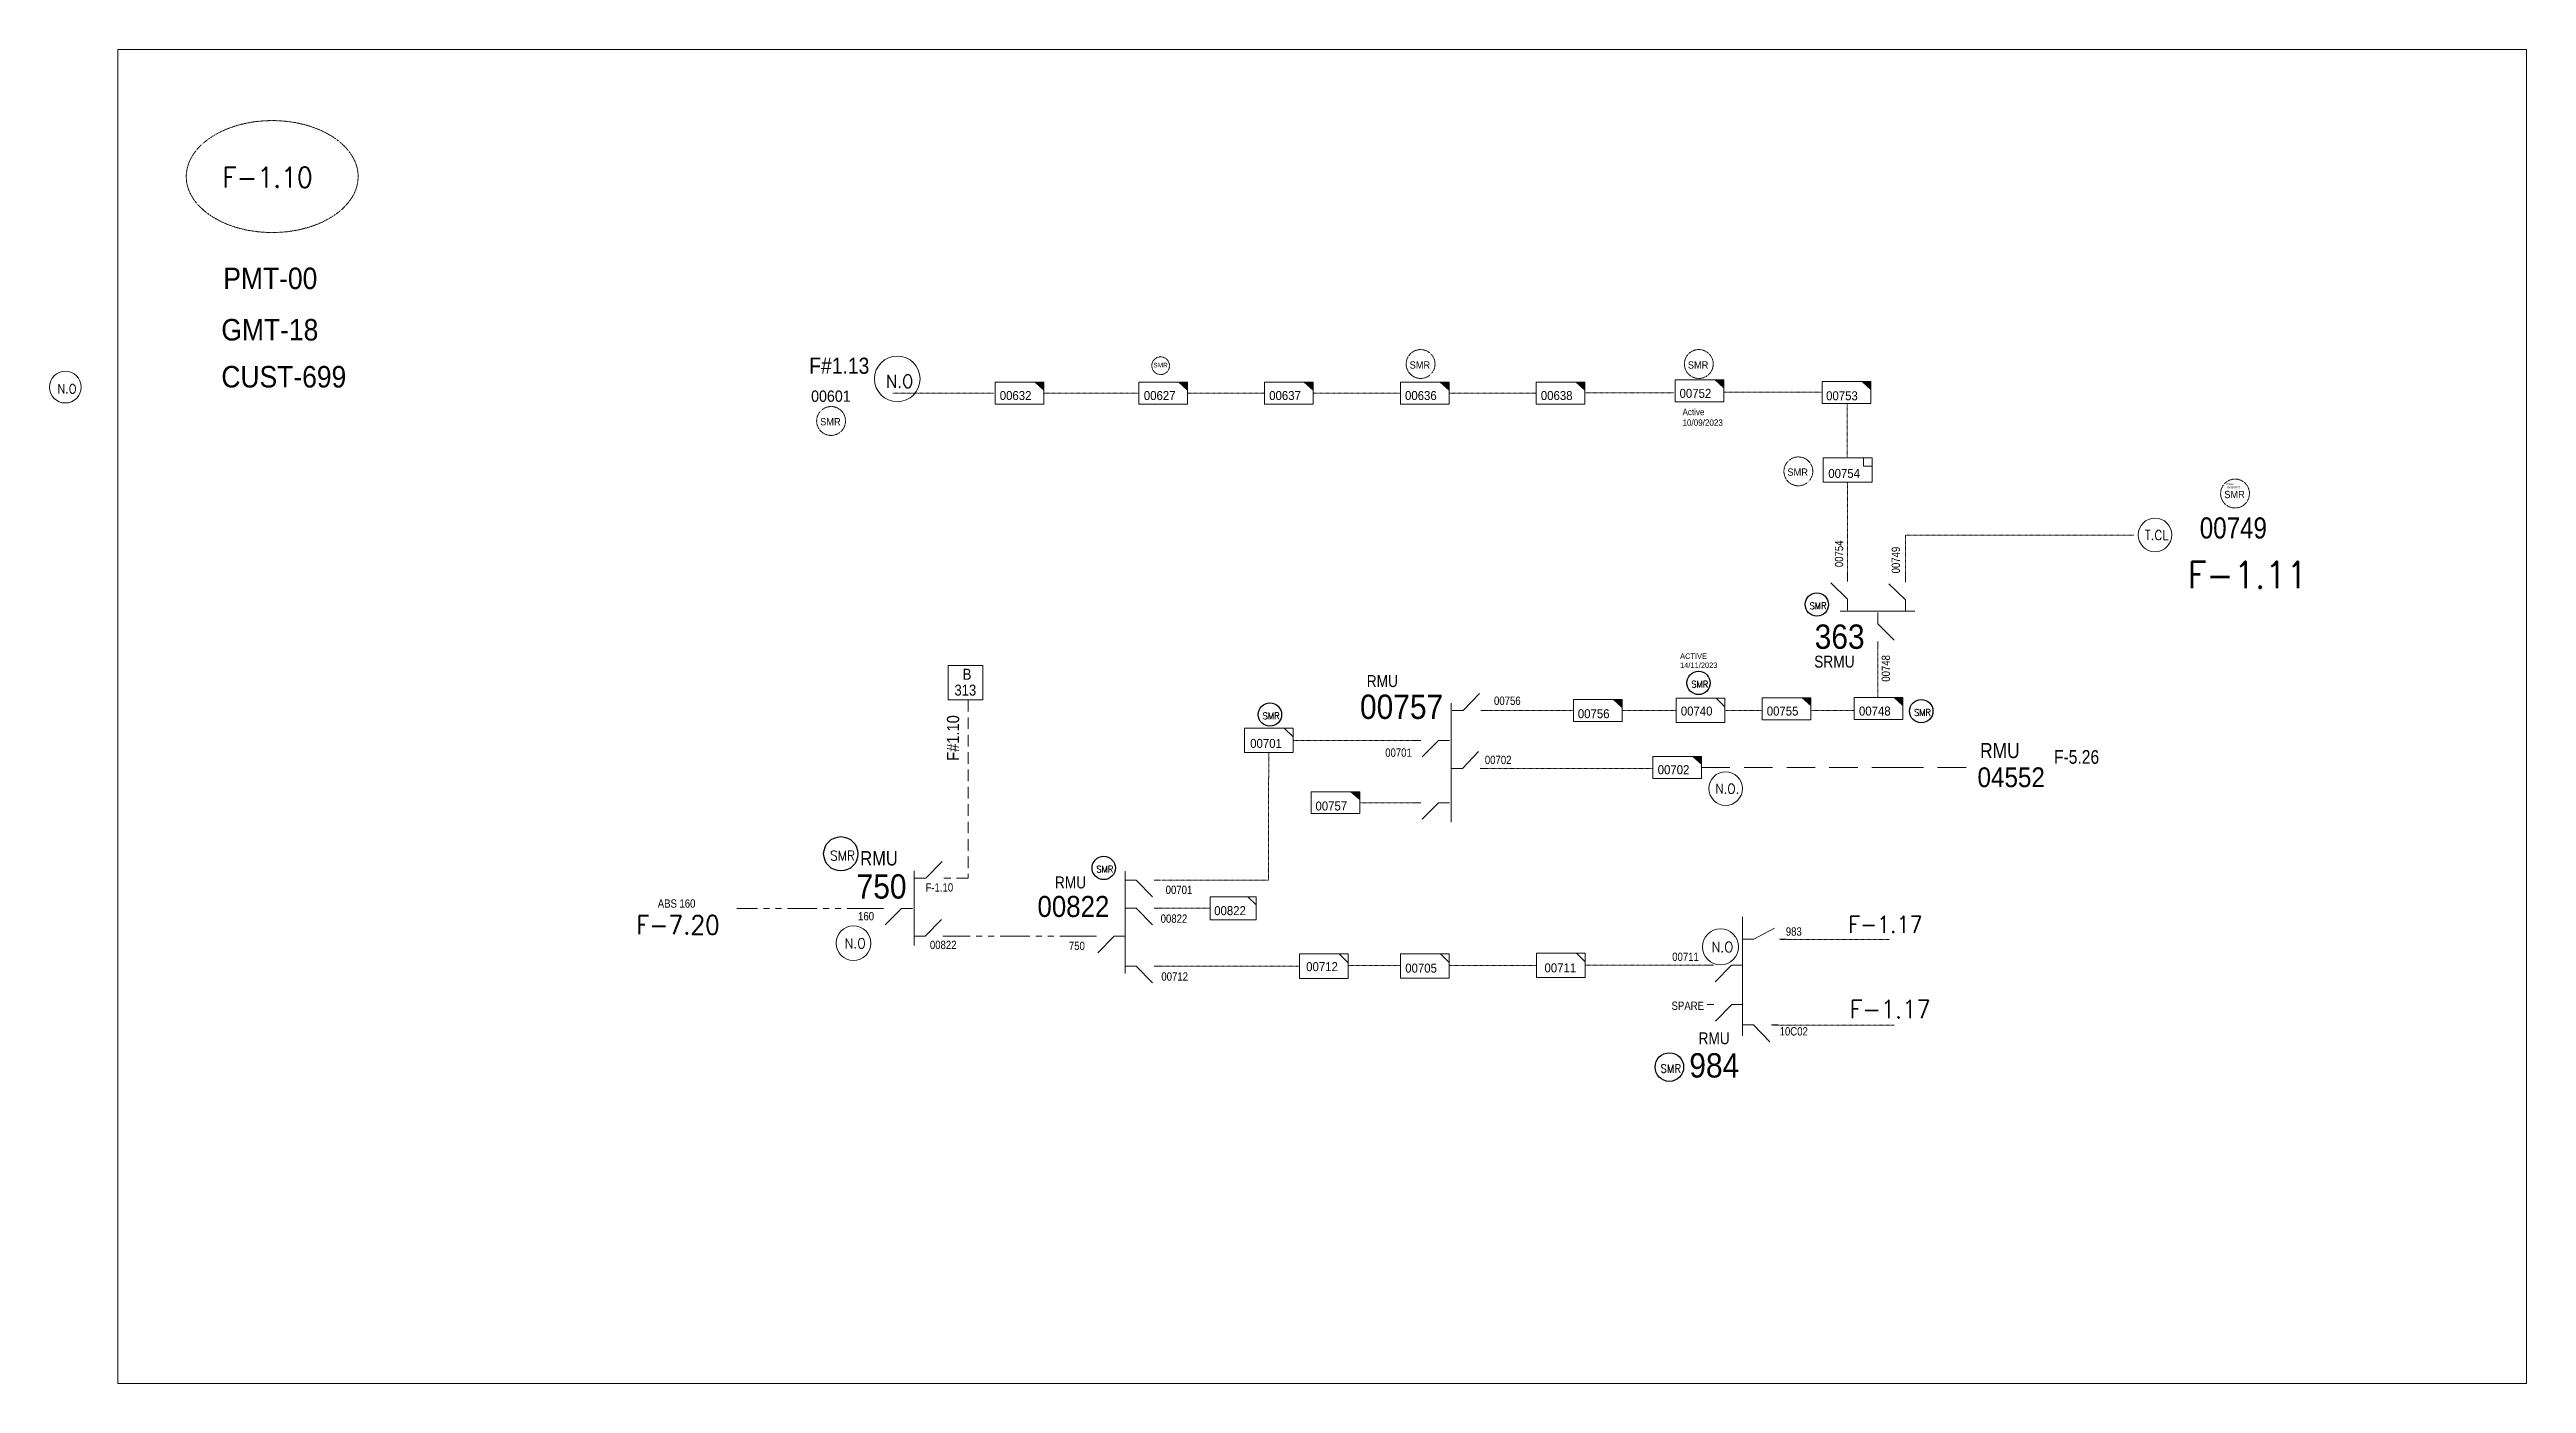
# Model space of a CAD drawing. Header units: metres. Extents: x 65984 to 144644, y -19036 to 23726.
# Drawn here: x 115222 to 116239, y 9305 to 9853 of the extents above; entities that cross this region are included whole.
import ezdxf
from ezdxf.enums import TextEntityAlignment as Align

# ---------------------------------------------------------------- set-up
doc = ezdxf.new("R2010")
doc.units = ezdxf.units.M
doc.header["$MEASUREMENT"] = 0
for name, pattern in [('( Phantom )', [2.5, 1.25, -0.25, 0.25, -0.25, 0.25, -0.25]), ('DGN Style 3', [0.013877, 0, -0.013877]), ('HIDDEN2', [2381.25, 1587.5, -793.75])]:
    doc.linetypes.add(name, pattern=pattern)
doc.layers.get('0').update_dxf_attribs({"color": 95, "lineweight": 40})
for name, color, linetype, lineweight in [('d_eos', 111, 'Continuous', 40), ('d_eos no', 121, 'Continuous', 40), ('d_switch', 95, 'Continuous', 40), ('d_tf no', 6, 'Continuous', 40), ('d_ug cable', 95, 'Continuous', 40), ('d_ug main line', 95, 'Continuous', 40), ('FDR  1  05', 172, 'Continuous', 40), ('fedr no', 95, 'Continuous', 40), ('GRID STATION 01', 7, 'Continuous', 40), ('Level 37', 7, 'Continuous', 0), ('O H MAIN FEEDER', 4, 'Continuous', 100), ('SW N O', 114, 'Continuous', 30)]:
    doc.layers.add(name, color=color, linetype=linetype, lineweight=lineweight)
doc.styles.add('NASKHF', font='naskhf.shx', dxfattribs={"height": 8})
doc.styles.add('Style-Arial', font='arial.ttf')
doc.styles.add('Style-ENGINEERING', font='ENGINEERING.shx')
doc.styles.add('Style-msdefault', font='msdefault.shx')
doc.styles.add('Style-STANDARD', font='STANDARD.shx')

msp = doc.modelspace()

# ---------------------------------------------------------------- texts
at = {"layer": 'd_eos no', "color": 7, "linetype": 'Continuous', "lineweight": 13, "style": 'Style-Arial', "width": 0.88}
for s, height, p in [('PMT-00', 8.84, (115293.1, 9763.6)), ('GMT-18', 8.84, (115292.3, 9742.5)), ('CUST-699', 8.84, (115292.3, 9723.2)), ('00757', 10, (115760.1, 9588.2))]:
    msp.add_text(s, height=height, dxfattribs=at).set_placement(p, align=Align.TOP_LEFT)
at = {"layer": 'd_eos no', "color": 2, "linetype": 'Continuous', "lineweight": 13, "style": 'Style-Arial', "width": 0.88}
for s, height, p in [('363', 10, (115946.9, 9617)), ('750', 10, (115553.3, 9514.4)), ('00822', 8.64, (115627.6, 9505.5)), ('984', 10, (115895.4, 9440.9))]:
    msp.add_text(s, height=height, dxfattribs=at).set_placement(p, align=Align.TOP_LEFT)
at = {"layer": 'd_eos no', "color": 7, "linetype": 'Continuous', "lineweight": 140, "ltscale": 0.9, "style": 'Style-Arial', "width": 0.88}
msp.add_text('04552', height=8.1, dxfattribs=at).set_placement((116013.8, 9558.3), align=Align.TOP_LEFT)
at = {"layer": 'd_switch', "color": 17, "linetype": 'Continuous', "lineweight": 13, "style": 'Style-ENGINEERING', "width": 0.857143}
for s, rotation, p in [('00754', 90.0004, (115955.2, 9651.5)), ('00701', 0.0004, (115781.4, 9566.1))]:
    msp.add_text(s, height=3.43, rotation=rotation, dxfattribs=at).set_placement(p, align=Align.TOP_RIGHT)
at = {"layer": 'd_switch', "color": 7, "linetype": 'Continuous', "lineweight": 13, "style": 'Style-ENGINEERING', "width": 0.857143}
msp.add_text('00749', height=3.43, rotation=90, dxfattribs=at).set_placement((115978.5, 9638), align=Align.TOP_LEFT)
at = {"layer": 'd_switch', "color": 17, "linetype": 'Continuous', "lineweight": 13, "style": 'Style-ENGINEERING', "width": 0.857143}
msp.add_text('00748', height=3.43, rotation=90, dxfattribs=at).set_placement((115974.4, 9593.5), align=Align.TOP_LEFT)
at = {"layer": 'd_switch', "color": 6, "linetype": 'Continuous', "lineweight": 13, "style": 'Style-ENGINEERING', "width": 0.857143}
msp.add_text('00756', height=3.43, rotation=0.0004, dxfattribs=at).set_placement((115826.1, 9587.4), align=Align.TOP_RIGHT)
msp.add_text('00702', height=3.43, dxfattribs=at).set_placement((115811.4, 9563.1), align=Align.TOP_LEFT)
at = {"layer": 'd_switch', "color": 2, "linetype": 'Continuous', "lineweight": 30, "style": 'Style-msdefault', "width": 0.857143}
msp.add_text('F-5.26', height=5.61, dxfattribs=at).set_placement((116045.2, 9565.4), align=Align.TOP_LEFT)
at = {"layer": 'd_switch', "color": 17, "linetype": 'Continuous', "lineweight": 13, "style": 'Style-ENGINEERING', "width": 0.857143}
for s, p in [('F-1.10', (115581.6, 9510.7)), ('00822', (115678.2, 9497.9)), ('00822', (115583.4, 9487.1)), ('750', (115640.5, 9486.7)), ('00712', (115678.5, 9474.1))]:
    msp.add_text(s, height=3.43, dxfattribs=at).set_placement(p, align=Align.TOP_LEFT)
msp.add_text('00701', height=3.43, dxfattribs=at).set_placement((115691.2, 9509.7), align=Align.TOP_RIGHT)
at = {"layer": 'd_switch', "color": 7, "linetype": 'Continuous', "lineweight": 13, "style": 'Style-ENGINEERING', "width": 0.857143}
for s, p in [('ABS', (115471.6, 9504.1)), ('160', (115480.5, 9504.1)), ('160', (115553.9, 9498.9)), ('SPARE', (115888.1, 9462.1)), ('10C02', (115932.5, 9451.6))]:
    msp.add_text(s, height=3.43, dxfattribs=at).set_placement(p, align=Align.TOP_LEFT)
for s, p in [('983', (115941.6, 9492.6)), ('00711', (115899.3, 9482.2))]:
    msp.add_text(s, height=3.43, dxfattribs=at).set_placement(p, align=Align.TOP_RIGHT)
at = {"layer": 'd_switch', "color": 121, "linetype": 'Continuous', "lineweight": 13, "ltscale": 1.921869, "insert": (116105.1, 9661), "char_height": 8.664, "width": 54.888, "attachment_point": 1, "style": 'NASKHF'}
msp.add_mtext('\\FENGINEERING;\\H1x;\\W0.857143;00749', dxfattribs=at)
at = {"layer": 'd_tf no', "color": 1, "linetype": 'Continuous', "lineweight": 40, "style": 'Style-msdefault', "width": 0.945946}
for p in [(115780.5, 9725.1), (115894.8, 9725.1), (115538.3, 9701.8), (115935.7, 9681.1), (116115.2, 9671.9)]:
    msp.add_text('SMR', height=3, dxfattribs=at).set_placement(p, align=Align.TOP_LEFT)
at = {"layer": 'd_tf no', "color": 2, "linetype": 'Continuous', "lineweight": 13, "style": 'Style-msdefault', "width": 0.945946}
for s, height, p in [('00601', 4.62, (115534.6, 9713.1)), ('00627', 3.7, (115671.3, 9712.9)), ('00636', 3.7, (115778.6, 9712.9)), ('00752', 3.7, (115891.4, 9713.8)), ('00754', 3.7, (115952.5, 9680.9)), ('00740', 3.7, (115891.9, 9583.3)), ('00748', 3.7, (115965.1, 9583.3)), ('00701', 3.7, (115715, 9570)), ('00822', 3.7, (115700.2, 9501.3))]:
    msp.add_text(s, height=height, dxfattribs=at).set_placement(p, align=Align.TOP_LEFT)
at = {"layer": 'd_tf no', "color": 6, "linetype": 'Continuous', "lineweight": 13, "style": 'Style-msdefault', "width": 0.945946}
for s, p in [('00632', (115612.1, 9712.9)), ('00637', (115722.8, 9712.9)), ('00638', (115834.4, 9712.9)), ('00753', (115951.6, 9712.8)), ('00756', (115849.6, 9582.2)), ('00755', (115927.2, 9583.3)), ('00702', (115882.4, 9559.2)), ('00757', (115741.8, 9544.3)), ('00712', (115738, 9478.3)), ('00705', (115778.7, 9477.7)), ('00711', (115835.9, 9477.8))]:
    msp.add_text(s, height=3.7, dxfattribs=at).set_placement(p, align=Align.TOP_LEFT)
at = {"layer": 'd_tf no', "color": 2, "lineweight": 13, "insert": (115675.2, 9724.5), "char_height": 1.882, "attachment_point": 1, "style": 'NASKHF'}
msp.add_mtext('\\Fmsdefault;\\H1x;\\W0.925;SMR\\P', dxfattribs=at)
at = {"layer": 'd_tf no', "color": 121, "linetype": 'Continuous', "lineweight": 40, "attachment_point": 1, "style": 'NASKHF'}
for s, insert, char_height in [('\\Fmsdefault;\\H1x;\\W0.945946;Active\\P10/09/2023', (115892.6, 9705.6), 2.619), ('\\Fmsdefault;\\H1x;\\W0.945946;Active\\P10/09/2023', (116116, 9675.1), 0.824), ('\\Fmsdefault;\\H1x;\\W0.945946;ACTIVE\\P14/11/2023', (115891.6, 9605.1), 2.234)]:
    msp.add_mtext(s, dxfattribs=dict(at, insert=insert, char_height=char_height))
at = {"layer": 'fedr no', "color": 6, "linetype": 'Continuous', "lineweight": 13, "insert": (115311.3, 9800.7), "char_height": 8.33, "attachment_point": 5, "style": 'Style-STANDARD'}
msp.add_mtext('F-1.10', dxfattribs=at)
at = {"layer": 'fedr no', "color": 2, "linetype": 'Continuous', "lineweight": 40, "attachment_point": 5, "style": 'Style-STANDARD'}
for s, insert, char_height in [('F-1.11', (116124.7, 9637.4), 11.07), ('F-1.17', (115976, 9493.8), 6.85), ('F-1.17', (115977.9, 9459), 7.48)]:
    msp.add_mtext(s, dxfattribs=dict(at, insert=insert, char_height=char_height))
at = {"layer": 'fedr no', "color": 55, "linetype": 'Continuous', "lineweight": 40, "insert": (115479.9, 9493.6), "char_height": 7.72, "attachment_point": 5, "style": 'Style-STANDARD'}
msp.add_mtext('F-7.20', dxfattribs=at)
at = {"layer": 'GRID STATION 01', "color": 55, "linetype": 'Continuous', "lineweight": 40, "style": 'Style-msdefault', "width": 0.9}
msp.add_text('F#1.13', height=6.6, dxfattribs=at).set_placement((115533.8, 9726.6), align=Align.TOP_LEFT)
at = {"layer": 'GRID STATION 01', "color": 6, "linetype": 'Continuous', "lineweight": 13, "style": 'Style-msdefault', "width": 0.888889}
for s, p in [('B', (115596.9, 9598.8)), ('313', (115593.5, 9592.3))]:
    msp.add_text(s, height=4.5, dxfattribs=at).set_placement(p, align=Align.TOP_LEFT)
at = {"layer": 'GRID STATION 01', "color": 7, "linetype": 'Continuous', "lineweight": 13, "style": 'Style-msdefault', "width": 0.9}
msp.add_text('F#1.10', height=5, rotation=90, dxfattribs=at).set_placement((115590.4, 9561), align=Align.TOP_LEFT)
at = {"layer": 'Level 37', "color": 7, "linetype": 'Continuous', "lineweight": 13, "style": 'Style-msdefault', "width": 0.86}
msp.add_text('RMU', height=4.9, rotation=0.0004, dxfattribs=at).set_placement((115775.7, 9596.2), align=Align.TOP_RIGHT)
at = {"layer": 'Level 37', "color": 2, "linetype": 'Continuous', "lineweight": 13, "style": 'Style-msdefault', "width": 0.86}
for s, p in [('SRMU', (115963.3, 9604.2)), ('RMU', (115647.6, 9513.5)), ('RMU', (115912, 9449.5))]:
    msp.add_text(s, height=4.9, rotation=0.0004, dxfattribs=at).set_placement(p, align=Align.TOP_RIGHT)
at = {"layer": 'Level 37', "color": 2, "linetype": 'Continuous', "lineweight": 100, "ltscale": 1.176681, "style": 'Style-msdefault', "width": 0.86}
msp.add_text('RMU', height=6.2, rotation=0.0004, dxfattribs=at).set_placement((116031.1, 9568.3), align=Align.TOP_RIGHT)
at = {"layer": 'Level 37', "color": 2, "linetype": 'Continuous', "lineweight": 13, "ltscale": 1.2, "style": 'Style-msdefault', "width": 0.86}
msp.add_text('RMU', height=5.88, rotation=0.0004, dxfattribs=at).set_placement((115570.2, 9523.9), align=Align.TOP_RIGHT)

# ---------------------------------------------------------------- blocks, each defined once
blk = doc.blocks.new('TF_8')
at = {"color": 0, "linetype": 'ByBlock', "lineweight": -2}
blk.add_line((6.3, 4.95), (9.9, 1.35), dxfattribs=at)
blk.add_3dface([(-10.1, 4.95), (9.9, 4.95), (9.9, -5.05), (-10.1, -5.05)], dxfattribs=at)
blk = doc.blocks.new('exist.us-1000kva')
at = {"color": 0, "linetype": 'ByBlock', "lineweight": -2, "flags": 128}
blk.add_lwpolyline([(40, 12.9), (32.8, 20), (40, 20)], close=True, dxfattribs=at)
at = {"color": 0, "linetype": 'ByBlock', "lineweight": -2, "extrusion": (0, 0, -1)}
blk.add_solid([(-40, 12.9), (-32.8, 20), (-40, 20)], dxfattribs=at)
at = {"color": 0, "linetype": 'ByBlock', "lineweight": -2, "xscale": 2, "yscale": 2}
blk.add_blockref('TF_8', (20.2, 10.1), dxfattribs=at)
blk = doc.blocks.new('*U893')
at = {"layer": 'SW N O', "color": 3, "lineweight": 13}
blk.add_circle((0, 0), 16.8, dxfattribs=at)
at = {"layer": 'SW N O', "color": 3, "lineweight": 13, "style": 'Style-STANDARD'}
blk.add_text('N.O.', height=9.6, dxfattribs=at).set_placement((1.7, -0.2), align=Align.MIDDLE_CENTER)
blk = doc.blocks.new('TF3')
at = {"color": 0, "linetype": 'ByBlock', "lineweight": -2}
for p, q in [((11.3, 9), (18.3, 9)), ((18.3, 9), (18.3, 2))]:
    blk.add_line(p, q, dxfattribs=at)
at = {"color": 0, "linetype": 'ByBlock', "lineweight": -2, "flags": 128}
blk.add_lwpolyline([(18.3, 2), (11.3, 2), (11.3, 9)], dxfattribs=at)
at = {"color": 0, "linetype": 'ByBlock', "lineweight": -2}
blk.add_3dface([(-21.7, 9), (18.3, 9), (18.3, -11), (-21.7, -11)], dxfattribs=at)
blk = doc.blocks.new('*U1266')
at = {"layer": 'SW N O', "color": 3, "lineweight": 13}
blk.add_circle((0, 0), 16.8, dxfattribs=at)
at = {"layer": 'SW N O', "color": 3, "lineweight": 13, "style": 'Style-STANDARD'}
blk.add_text('N.O', height=9.6, dxfattribs=at).set_placement((1.7, -0.2), align=Align.MIDDLE_CENTER)
blk = doc.blocks.new('*U3584')
at = {"layer": 'SW N O', "color": 3, "lineweight": 13, "ltscale": 0.426762}
blk.add_circle((0, 0), 16.8, dxfattribs=at)
at = {"layer": 'SW N O', "color": 3, "lineweight": 13, "insert": (1.7, -1.8), "char_height": 9.6, "attachment_point": 5, "line_spacing_factor": 0.6, "style": 'Style-STANDARD'}
blk.add_mtext('N.O', dxfattribs=at)
blk = doc.blocks.new('*U3784')
at = {"layer": 'SW N O', "color": 100, "lineweight": 13}
blk.add_circle((0, 0), 16.8, dxfattribs=at)
at = {"layer": 'SW N O', "color": 100, "lineweight": 13, "style": 'Style-STANDARD'}
blk.add_text('N.O', height=9.6, dxfattribs=at).set_placement((1.7, -0.2), align=Align.MIDDLE_CENTER)
blk = doc.blocks.new('*U3851')
at = {"layer": 'SW N O', "color": 2}
blk.add_circle((0, 0), 16.8, dxfattribs=at)
at = {"layer": 'SW N O', "color": 240, "insert": (1.7, -1.8), "char_height": 9.6, "attachment_point": 5, "line_spacing_factor": 0.6, "style": 'Style-STANDARD'}
blk.add_mtext('SMR\\P', dxfattribs=at)
blk = doc.blocks.new('*U1280')
at = {"layer": 'SW N O', "color": 1, "lineweight": 13}
blk.add_circle((0, 0), 16.8, dxfattribs=at)
at = {"layer": 'SW N O', "color": 1, "lineweight": 13, "style": 'Style-STANDARD'}
blk.add_text('T.CL', height=9.6, dxfattribs=at).set_placement((1.7, -0.2), align=Align.MIDDLE_CENTER)
blk = doc.blocks.new('*U4173')
at = {"layer": 'SW N O', "color": 3, "lineweight": 13, "ltscale": 0.426762}
blk.add_circle((0, 0), 16.8, dxfattribs=at)
at = {"layer": 'SW N O', "color": 3, "lineweight": 13, "insert": (1.7, -1.8), "char_height": 9.6, "attachment_point": 5, "line_spacing_factor": 0.6, "style": 'Style-STANDARD'}
blk.add_mtext('N.O', dxfattribs=at)

# ---------------------------------------------------------------- linework, layer by layer
at = {"layer": 'd_eos', "color": 2, "linetype": 'Continuous', "lineweight": 13, "ltscale": 0.625574}
for p, q in [((115960.4, 9634.7), (115960.4, 9637.5)), ((115984.2, 9634.4), (115984.2, 9637.1)), ((115960.4, 9627.4), (115953.6, 9634.1)), ((115960.4, 9622.9), (115960.4, 9627.4)), ((115984.2, 9627.1), (115977.4, 9633.7)), ((115984.2, 9622.5), (115984.2, 9627.1)), ((115957.4, 9622.5), (115988, 9622.5)), ((115972.8, 9621.9), (115972.8, 9617.3)), ((115972.8, 9617.3), (115979.6, 9610.6)), ((115576.9, 9515.8), (115576.9, 9485.2)), ((115581.8, 9512.8), (115588.5, 9519.6)), ((115663.6, 9473.7), (115663.6, 9515.7)), ((115577.2, 9512.8), (115581.8, 9512.8)), ((115663.6, 9512), (115668.2, 9512)), ((115668.2, 9512), (115674.8, 9505.1)), ((115675.5, 9512), (115678.2, 9512)), ((115571.7, 9500.4), (115565, 9493.6)), ((115576.2, 9500.4), (115571.7, 9500.4)), ((115581.4, 9489), (115588.1, 9495.8)), ((115663.6, 9500.5), (115668.2, 9500.5)), ((115668.2, 9500.5), (115674.8, 9493.6)), ((115675.5, 9500.5), (115678.2, 9500.5)), ((115917.2, 9496.9), (115917.2, 9448)), ((115576.9, 9489), (115581.4, 9489)), ((115651.8, 9489), (115649, 9489)), ((115659.1, 9489), (115652.4, 9482.1)), ((115663.6, 9489), (115659.1, 9489)), ((115921.9, 9487.7), (115917.3, 9487.7)), ((115930.4, 9492.2), (115921.9, 9487.8)), ((115935.3, 9487.8), (115932.5, 9487.8)), ((115663.6, 9476.7), (115668.2, 9476.7)), ((115668.2, 9476.7), (115674.8, 9469.8)), ((115675.5, 9476.7), (115678.2, 9476.7)), ((115905.4, 9477), (115902.6, 9477)), ((115912.7, 9477), (115906, 9470.2)), ((115917.2, 9477), (115912.7, 9477)), ((115905.5, 9460.9), (115902.7, 9460.9)), ((115912.8, 9460.9), (115906.1, 9454.1)), ((115917.3, 9460.9), (115912.8, 9460.9)), ((115917.2, 9452.5), (115921.8, 9452.5)), ((115921.8, 9452.5), (115928.5, 9445.6)), ((115929.1, 9452.5), (115931.9, 9452.5))]:
    msp.add_line(p, q, dxfattribs=at)
at = {"layer": 'd_eos', "color": 7, "linetype": 'Continuous', "lineweight": 13, "ltscale": 0.625574}
for p, q in [((115972.8, 9610), (115972.8, 9607.2)), ((115802.5, 9581.7), (115809.2, 9588.6)), ((115797.6, 9584.7), (115797.6, 9535.8)), ((115798, 9581.7), (115802.5, 9581.7)), ((115809.8, 9581.7), (115812.6, 9581.7)), ((115785.1, 9569.4), (115782.3, 9569.4)), ((115792.4, 9569.4), (115785.7, 9562.6)), ((115796.9, 9569.4), (115792.4, 9569.4)), ((115797.6, 9557.9), (115802.2, 9557.9)), ((115802.2, 9557.9), (115808.8, 9564.8)), ((115809.5, 9557.9), (115812.2, 9557.9)), ((115785.1, 9543.8), (115782.3, 9543.8)), ((115792.4, 9543.8), (115785.7, 9537)), ((115796.9, 9543.8), (115792.4, 9543.8)), ((115589.1, 9512.8), (115591.9, 9512.8)), ((115564.4, 9500.4), (115561.6, 9500.4)), ((115588.7, 9489), (115591.5, 9489))]:
    msp.add_line(p, q, dxfattribs=at)
at = {"layer": 'd_ug cable', "color": 6, "linetype": 'DGN Style 3', "lineweight": 13}
for p, q in [((115722.5, 9512), (115722.6, 9564.4)), ((115811.4, 9557.9), (115880.4, 9557.9))]:
    msp.add_line(p, q, dxfattribs=at)
at = {"layer": 'd_ug cable', "color": 6, "linetype": 'DGN Style 3', "lineweight": 13, "flags": 128}
for points in [[(115568.2, 9712), (115609.5, 9712)], [(115629.9, 9712), (115669.3, 9712)], [(115689.3, 9712), (115720.8, 9712)], [(115740.8, 9712), (115776.7, 9712)], [(115796.7, 9712), (115832.5, 9712)], [(115852.5, 9712.1), (115889, 9712.1)], [(115909.7, 9712.4), (115950, 9712.4)], [(115960.2, 9685.5), (115960.2, 9707.8)], [(115960.4, 9636.8), (115960.4, 9675.5)], [(115811.9, 9581.7), (115847.8, 9581.7)], [(115867.8, 9581.7), (115890, 9581.7)], [(115910, 9581.7), (115925.3, 9581.7)], [(115945.3, 9581.7), (115963.2, 9581.7)], [(115782.9, 9569.4), (115732.6, 9569.4)], [(115782.3, 9543.8), (115760, 9543.8)], [(115678.5, 9512), (115722.5, 9512)], [(115678.2, 9476.7), (115735.2, 9476.7)], [(115755.2, 9476.9), (115776.8, 9476.9)], [(115796.8, 9476.9), (115832.5, 9476.9)], [(115902.6, 9477), (115852.6, 9477)]]:
    msp.add_lwpolyline(points, dxfattribs=at)
at = {"layer": 'd_ug cable', "color": 98, "linetype": 'DGN Style 3', "lineweight": 13, "flags": 128}
msp.add_lwpolyline([(115984.2, 9636.4), (115984.2, 9653.7), (116078, 9653.7)], dxfattribs=at)
at = {"layer": 'd_ug cable', "color": 17, "linetype": 'DGN Style 3', "lineweight": 13, "flags": 128}
msp.add_lwpolyline([(115972.8, 9587), (115972.8, 9607.2)], dxfattribs=at)
at = {"layer": 'd_ug cable', "color": 6, "linetype": 'HIDDEN2', "lineweight": 13, "ltscale": 0.003}
msp.add_lwpolyline([(115599.1, 9586), (115599.1, 9512.8), (115591.9, 9512.8)], dxfattribs=at)
at = {"layer": 'd_ug cable', "color": 2, "linetype": 'DGN Style 3', "lineweight": 13, "flags": 128}
msp.add_lwpolyline([(115678, 9500.5), (115698.6, 9500.5)], dxfattribs=at)
at = {"layer": 'd_ug cable', "color": 5, "linetype": 'DGN Style 3', "lineweight": 0, "flags": 128}
msp.add_lwpolyline([(115977.7, 9487.6), (115932.9, 9487.6)], dxfattribs=at)
at = {"layer": 'd_ug cable', "color": 3, "linetype": 'DGN Style 3', "lineweight": 13, "flags": 128}
msp.add_lwpolyline([(115979.5, 9452.4), (115929.5, 9452.4)], dxfattribs=at)
at = {"layer": 'd_ug cable', "color": 2, "linetype": 'DGN Style 3', "lineweight": 13}
for centre in [(115785, 9724), (115899.3, 9724), (115542.8, 9700.6), (115940.2, 9679.9), (116119.6, 9670.8)]:
    msp.add_circle(centre, 5.93, dxfattribs=at)
at = {"layer": 'd_ug cable', "color": 1, "linetype": 'DGN Style 3', "lineweight": 13}
msp.add_circle((115678.2, 9723.3), 3.64, dxfattribs=at)
at = {"layer": 'd_ug main line', "color": 135, "linetype": 'HIDDEN2', "lineweight": 13, "ltscale": 0.00735}
msp.add_lwpolyline([(115900.4, 9558.2), (115979.9, 9558.2), (116013.9, 9558.2)], dxfattribs=at)
at = {"layer": 'd_ug main line', "color": 20, "linetype": '( Phantom )', "lineweight": 13, "ltscale": 9.8, "flags": 128}
msp.add_lwpolyline([(115561.6, 9500.4), (115504.1, 9500.4)], dxfattribs=at)
at = {"layer": 'd_ug main line', "color": 6, "linetype": '( Phantom )', "lineweight": 13, "ltscale": 9.8, "flags": 128}
msp.add_lwpolyline([(115649, 9489), (115591.5, 9489)], dxfattribs=at)
at = {"layer": 'fedr no', "color": 82, "linetype": 'DGN Style 3', "lineweight": 13, "true_color": 0x1dc70e}
msp.add_ellipse((115313.2, 9801), major_axis=(35.3, 0), ratio=0.651175, dxfattribs=at)
at = {"layer": 'GRID STATION 01', "color": 6, "lineweight": 13, "ltscale": 0.379284, "flags": 128}
msp.add_lwpolyline([(115605.1, 9600.1), (115590.9, 9600.1), (115590.9, 9586), (115605.1, 9586)], close=True, dxfattribs=at)
at = {"layer": 'O H MAIN FEEDER', "color": 140, "linetype": 'Continuous', "lineweight": 13, "flags": 128}
msp.add_lwpolyline([(115249.8, 9853.2), (116239.3, 9853.2), (116239.3, 9305.2), (115249.8, 9305.2)], close=True, dxfattribs=at)

# ---------------------------------------------------------------- block references
at = {"layer": 'FDR  1  05', "color": 6, "linetype": 'Continuous', "lineweight": 13, "xscale": 0.5, "yscale": 0.45, "zscale": 0.4267622666565712}
for p in [(115610.2, 9707.5), (115720.8, 9707.5), (115832.5, 9707.5), (115950, 9707.8), (115847.8, 9577.2), (115925.3, 9577.9), (115880.4, 9553.8), (115740, 9539.3)]:
    msp.add_blockref('exist.us-1000kva', p, dxfattribs=at)
at = {"layer": 'FDR  1  05', "color": 2, "linetype": 'Continuous', "lineweight": 13, "xscale": 0.5, "yscale": 0.45, "zscale": 0.4267622666565712}
for p in [(115669.3, 9707.5), (115776.7, 9707.5), (115889.6, 9708.5), (115963.1, 9578)]:
    msp.add_blockref('exist.us-1000kva', p, dxfattribs=at)
at = {"layer": 'FDR  1  05', "color": 2, "linetype": 'Continuous', "lineweight": 13, "rotation": 359.9999999999999}
for name, p, xscale, yscale, zscale in [('TF3', (115961.3, 9681), 0.5002700650522687, 0.5002700650522687, 0.1300771388769227), ('TF_8', (115708.1, 9500.5), 0.9452481945124448, 0.9452481945124448, 0.4267622666565712)]:
    msp.add_blockref(name, p, dxfattribs=dict(at, xscale=xscale, yscale=yscale, zscale=zscale))
at = {"layer": 'FDR  1  05', "color": 2, "linetype": 'Continuous', "lineweight": 13, "zscale": 0.4267622666565712}
for p in [(115900.1, 9581.8), (115722.7, 9569.5)]:
    msp.add_blockref('TF_8', p, dxfattribs=at)
at = {"layer": 'FDR  1  05', "color": 6, "linetype": 'Continuous', "lineweight": 13, "zscale": 0.4267622666565712}
for p in [(115745.3, 9476.7), (115786.9, 9476.8), (115842.7, 9477.1)]:
    msp.add_blockref('TF_8', p, dxfattribs=at)
at = {"layer": 'SW N O', "color": 3, "lineweight": 13}
for name, p, xscale, yscale, zscale in [('*U3584', (115228.2, 9714.5), 0.3878182480161044, 0.3878182480161044, 0.3878182480161044), ('*U4173', (115570, 9717.9), 0.5582304053977527, 0.5582304053977527, 0.5582304053977527), ('*U893', (115910.3, 9549.6), 0.4103497511924545, 0.4103497511924545, 0.4103497511924545), ('*U1266', (115908.2, 9484.6), 0.4426478138449499, 0.4426478138449499, 0.4426478138449499)]:
    msp.add_blockref(name, p, dxfattribs=dict(at, xscale=xscale, yscale=yscale, zscale=zscale))
at = {"layer": 'SW N O', "color": 1, "lineweight": 13, "xscale": 0.4103497511924545, "yscale": 0.4103497511924545, "zscale": 0.4103497511924545}
msp.add_blockref('*U1280', (116086.7, 9653.8), dxfattribs=at)
at = {"layer": 'SW N O', "color": 240, "rotation": 359.9999999999999}
for p, xscale, yscale, zscale in [((115947.8, 9625.2), 0.2851755335497665, 0.2851755335497665, 0.2851755335497665), ((115899.2, 9593), 0.2851755335497665, 0.2851755335497665, 0.2851755335497665), ((115990.7, 9581.4), 0.2851755335497665, 0.2851755335497665, 0.2851755335497665), ((115723.1, 9580), 0.2851755335497665, 0.2851755335497665, 0.2851755335497665), ((115546.8, 9522.8), 0.4194757226111113, 0.4194757226111113, 0.4194757226111113), ((115654.8, 9517), 0.2851755335497665, 0.2851755335497665, 0.2851755335497665), ((115887.2, 9435.2), 0.3495631021759261, 0.3495631021759261, 0.3495631021759261)]:
    msp.add_blockref('*U3851', p, dxfattribs=dict(at, xscale=xscale, yscale=yscale, zscale=zscale))
at = {"layer": 'SW N O', "color": 100, "lineweight": 13, "xscale": 0.4265147033036204, "yscale": 0.4265147033036204, "zscale": 0.4265147033036204}
msp.add_blockref('*U3784', (115552, 9486.1), dxfattribs=at)

msp.set_redraw_order([(e.dxf.handle, doc.entitydb.next_handle()) for e in msp.query("TEXT MTEXT ATTDEF DIMENSION ARC_DIMENSION")])  # texts and dimensions are drawn at this point

doc.saveas('drawing.dxf')
